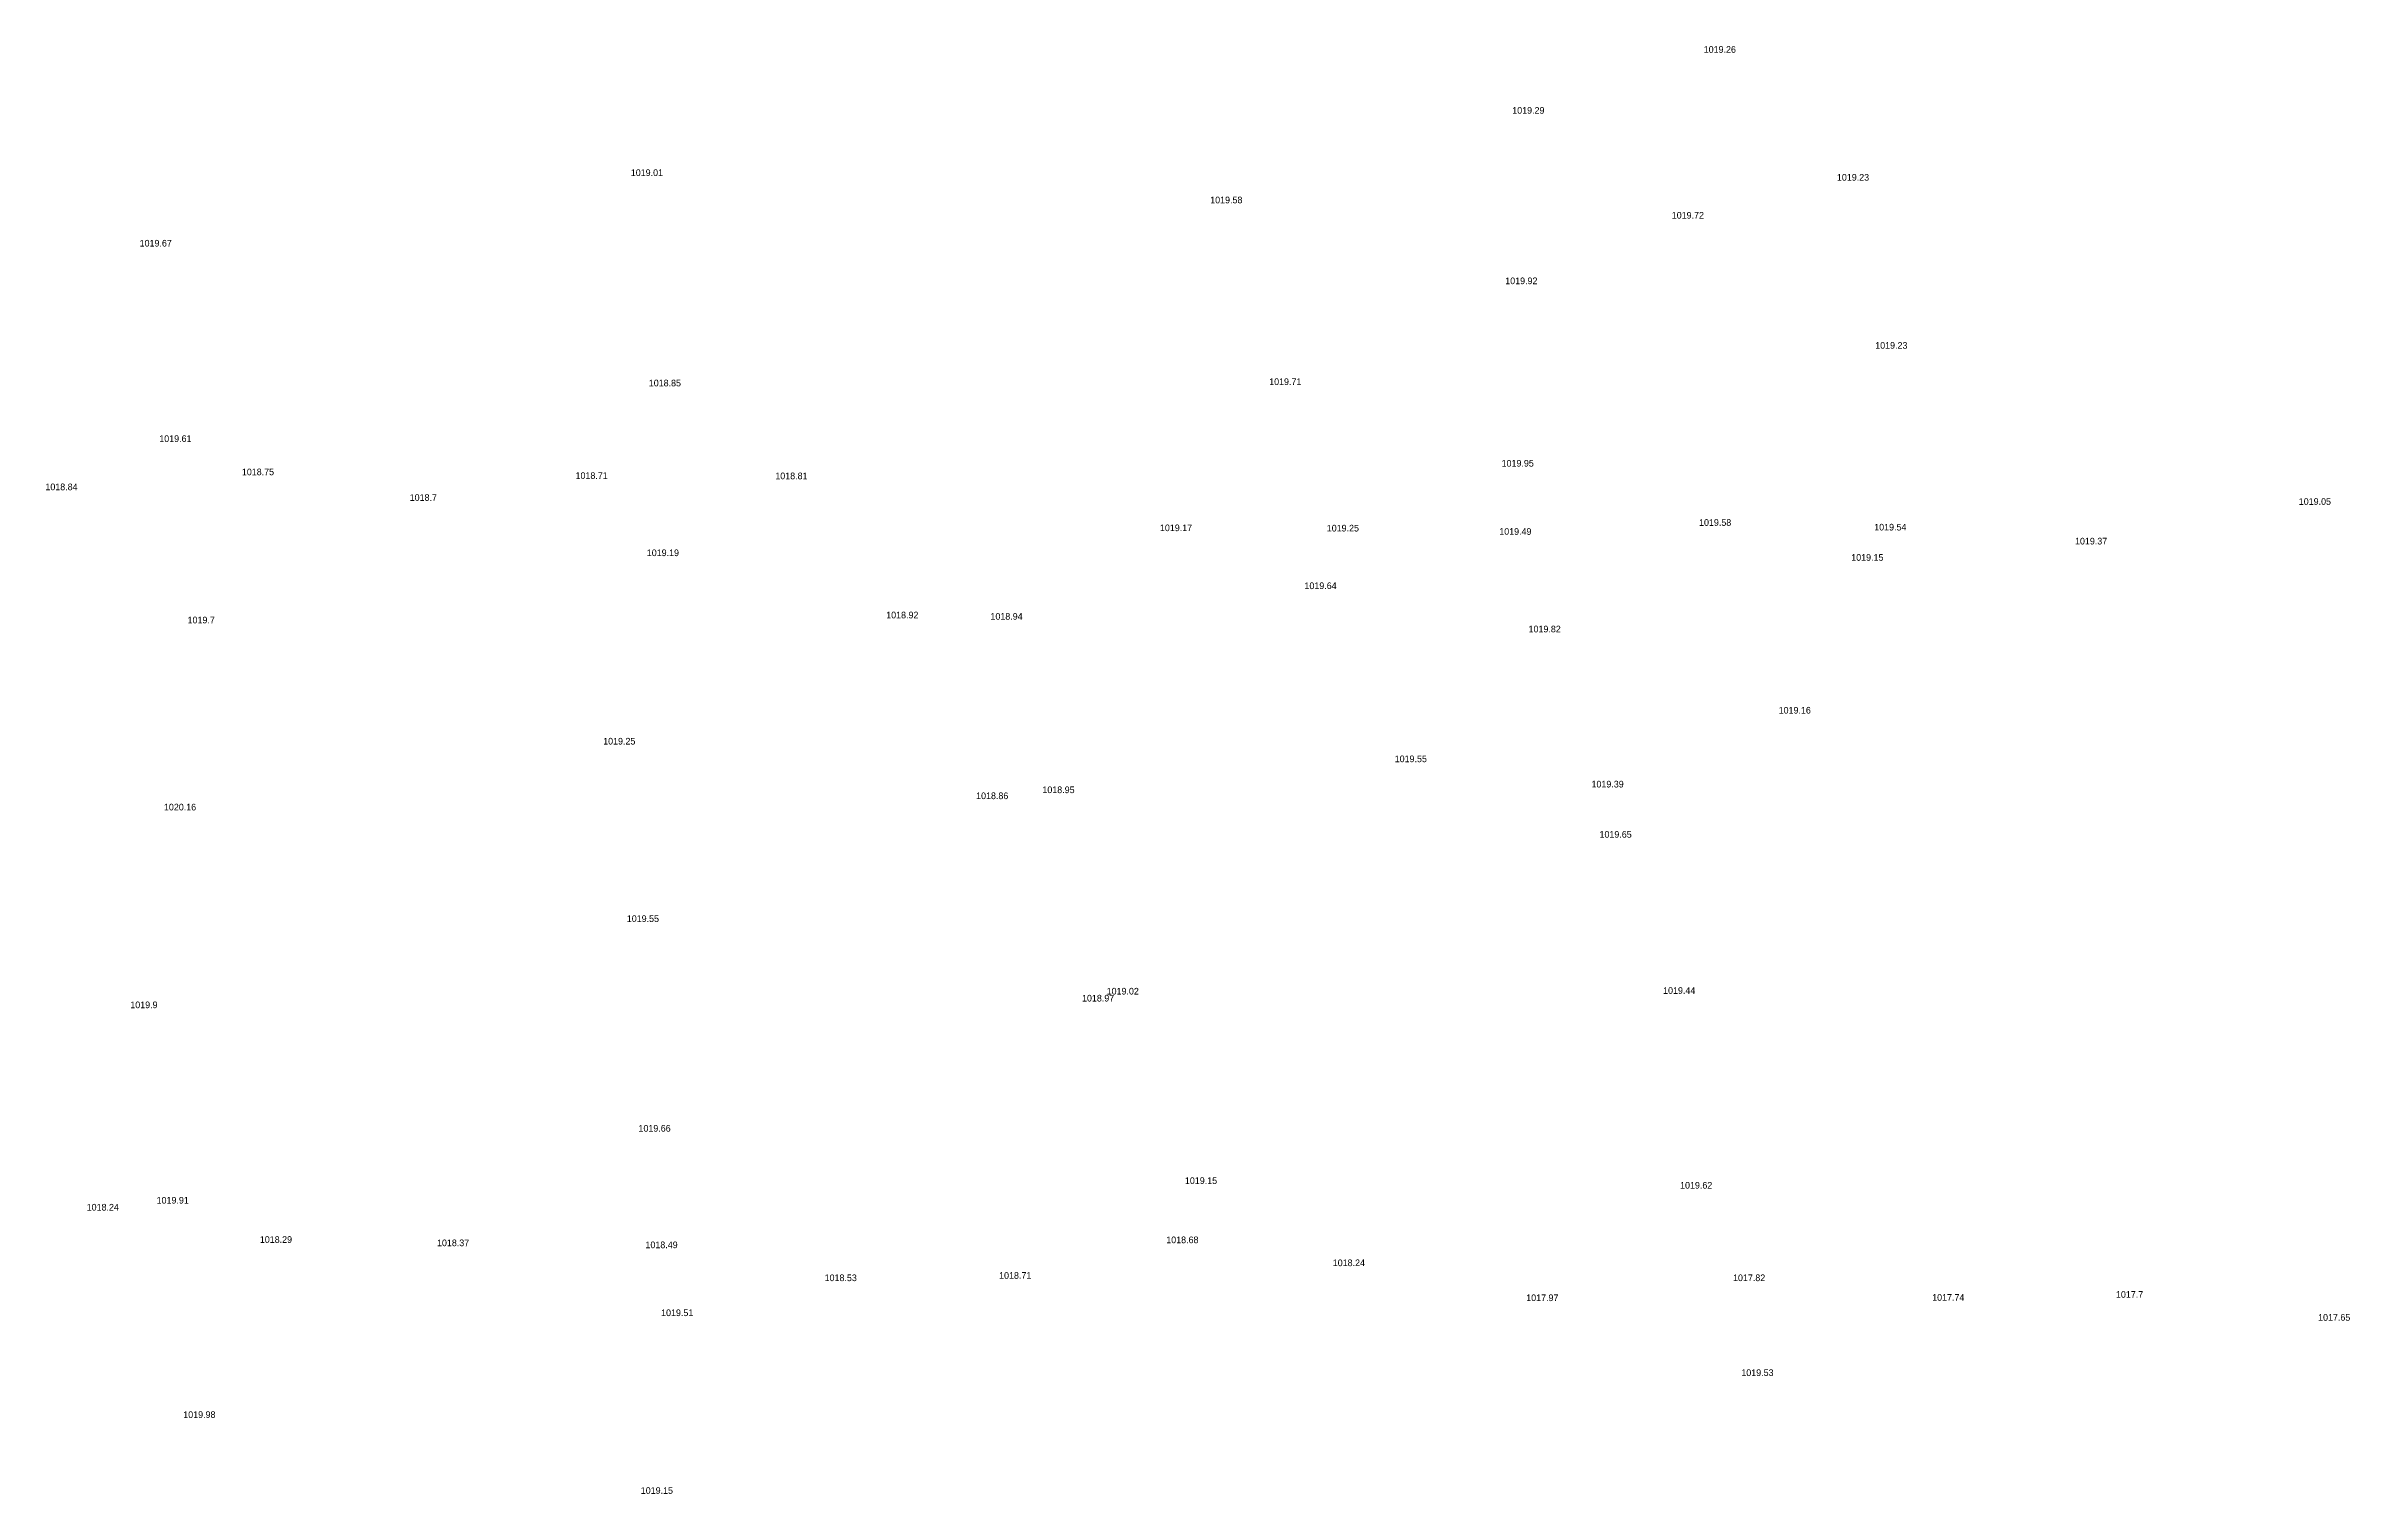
# Model space of a CAD drawing. Header units: inches. Extents: x 628884 to 629912, y 4519174 to 4520145.
# Drawn here: x 629462 to 629531.2, y 4519589.3 to 4519632.8 of the extents above; entities that cross this region are included whole.
import ezdxf

# ---------------------------------------------------------------- set-up
doc = ezdxf.new("R2010")
doc.units = ezdxf.units.IN
doc.header["$MEASUREMENT"] = 0

msp = doc.modelspace()

# ---------------------------------------------------------------- texts
for s, p in [('1019.26', (629511.76, 4519632.61, 1019.26)), ('1019.29', (629506.01, 4519630.78, 1019.29)), ('1019.01', (629479.54, 4519628.91, 1019.01)), ('1019.23', (629515.76, 4519628.77, 1019.23)), ('1019.58', (629496.94, 4519628.09, 1019.58)), ('1019.72', (629510.8, 4519627.63, 1019.72)), ('1019.67', (629464.79, 4519626.79, 1019.67)), ('1019.92', (629505.8, 4519625.66, 1019.92)), ('1019.23', (629516.91, 4519623.72, 1019.23)), ('1018.85', (629480.08, 4519622.59, 1018.85)), ('1019.71', (629498.71, 4519622.63, 1019.71)), ('1019.61', (629465.38, 4519620.92, 1019.61)), ('1019.95', (629505.69, 4519620.18, 1019.95)), ('1018.84', (629461.96, 4519619.47, 1018.84)), ('1018.75', (629467.86, 4519619.92, 1018.75)), ('1018.71', (629477.88, 4519619.81, 1018.71)), ('1018.81', (629483.88, 4519619.8, 1018.81)), ('1018.7', (629472.9, 4519619.15, 1018.7)), ('1019.05', (629529.63, 4519619.03, 1019.05)), ('1019.17', (629495.43, 4519618.24, 1019.17)), ('1019.25', (629500.44, 4519618.23, 1019.25)), ('1019.49', (629505.62, 4519618.13, 1019.49)), ('1019.58', (629511.62, 4519618.4, 1019.58)), ('1019.54', (629516.88, 4519618.26, 1019.54)), ('1019.19', (629480.02, 4519617.49, 1019.19)), ('1019.15', (629516.19, 4519617.35, 1019.15)), ('1019.37', (629522.91, 4519617.84, 1019.37)), ('1019.64', (629499.77, 4519616.5, 1019.64)), ('1019.7', (629466.23, 4519615.47, 1019.7)), ('1018.92', (629487.21, 4519615.62, 1018.92)), ('1018.94', (629490.34, 4519615.58, 1018.94)), ('1019.82', (629506.5, 4519615.2, 1019.82)), ('1019.16', (629514.01, 4519612.76, 1019.16)), ('1019.25', (629478.71, 4519611.83, 1019.25)), ('1019.55', (629502.48, 4519611.3, 1019.55)), ('1018.95', (629491.9, 4519610.37, 1018.95)), ('1019.39', (629508.39, 4519610.54, 1019.39)), ('1020.16', (629465.52, 4519609.85, 1020.16)), ('1018.86', (629489.91, 4519610.19, 1018.86)), ('1019.65', (629508.63, 4519609.03, 1019.65)), ('1019.55', (629479.42, 4519606.5, 1019.55)), ('1018.97', (629493.09, 4519604.11, 1018.97)), ('1019.02', (629493.83, 4519604.32, 1019.02)), ('1019.44', (629510.54, 4519604.34, 1019.44)), ('1019.9', (629464.51, 4519603.91, 1019.9)), ('1019.66', (629479.77, 4519600.2, 1019.66)), ('1019.15', (629496.18, 4519598.63, 1019.15)), ('1019.62', (629511.05, 4519598.49, 1019.62)), ('1018.24', (629463.2, 4519597.83, 1018.24)), ('1019.91', (629465.3, 4519598.04, 1019.91)), ('1018.29', (629468.4, 4519596.86, 1018.29)), ('1018.37', (629473.72, 4519596.76, 1018.37)), ('1018.49', (629479.98, 4519596.7, 1018.49)), ('1018.68', (629495.62, 4519596.85, 1018.68)), ('1018.71', (629490.6, 4519595.78, 1018.71)), ('1018.24', (629500.62, 4519596.16, 1018.24)), ('1018.53', (629485.36, 4519595.71, 1018.53)), ('1017.97', (629506.43, 4519595.11, 1017.97)), ('1017.82', (629512.64, 4519595.71, 1017.82)), ('1017.74', (629518.62, 4519595.12, 1017.74)), ('1017.7', (629524.14, 4519595.21, 1017.7)), ('1019.51', (629480.45, 4519594.66, 1019.51)), ('1017.65', (629530.21, 4519594.52, 1017.65)), ('1019.53', (629512.89, 4519592.86, 1019.53)), ('1019.98', (629466.1, 4519591.6, 1019.98)), ('1019.15', (629479.84, 4519589.32, 1019.15))]:
    msp.add_text(s, height=0.2).set_placement(p)

doc.saveas('drawing.dxf')
